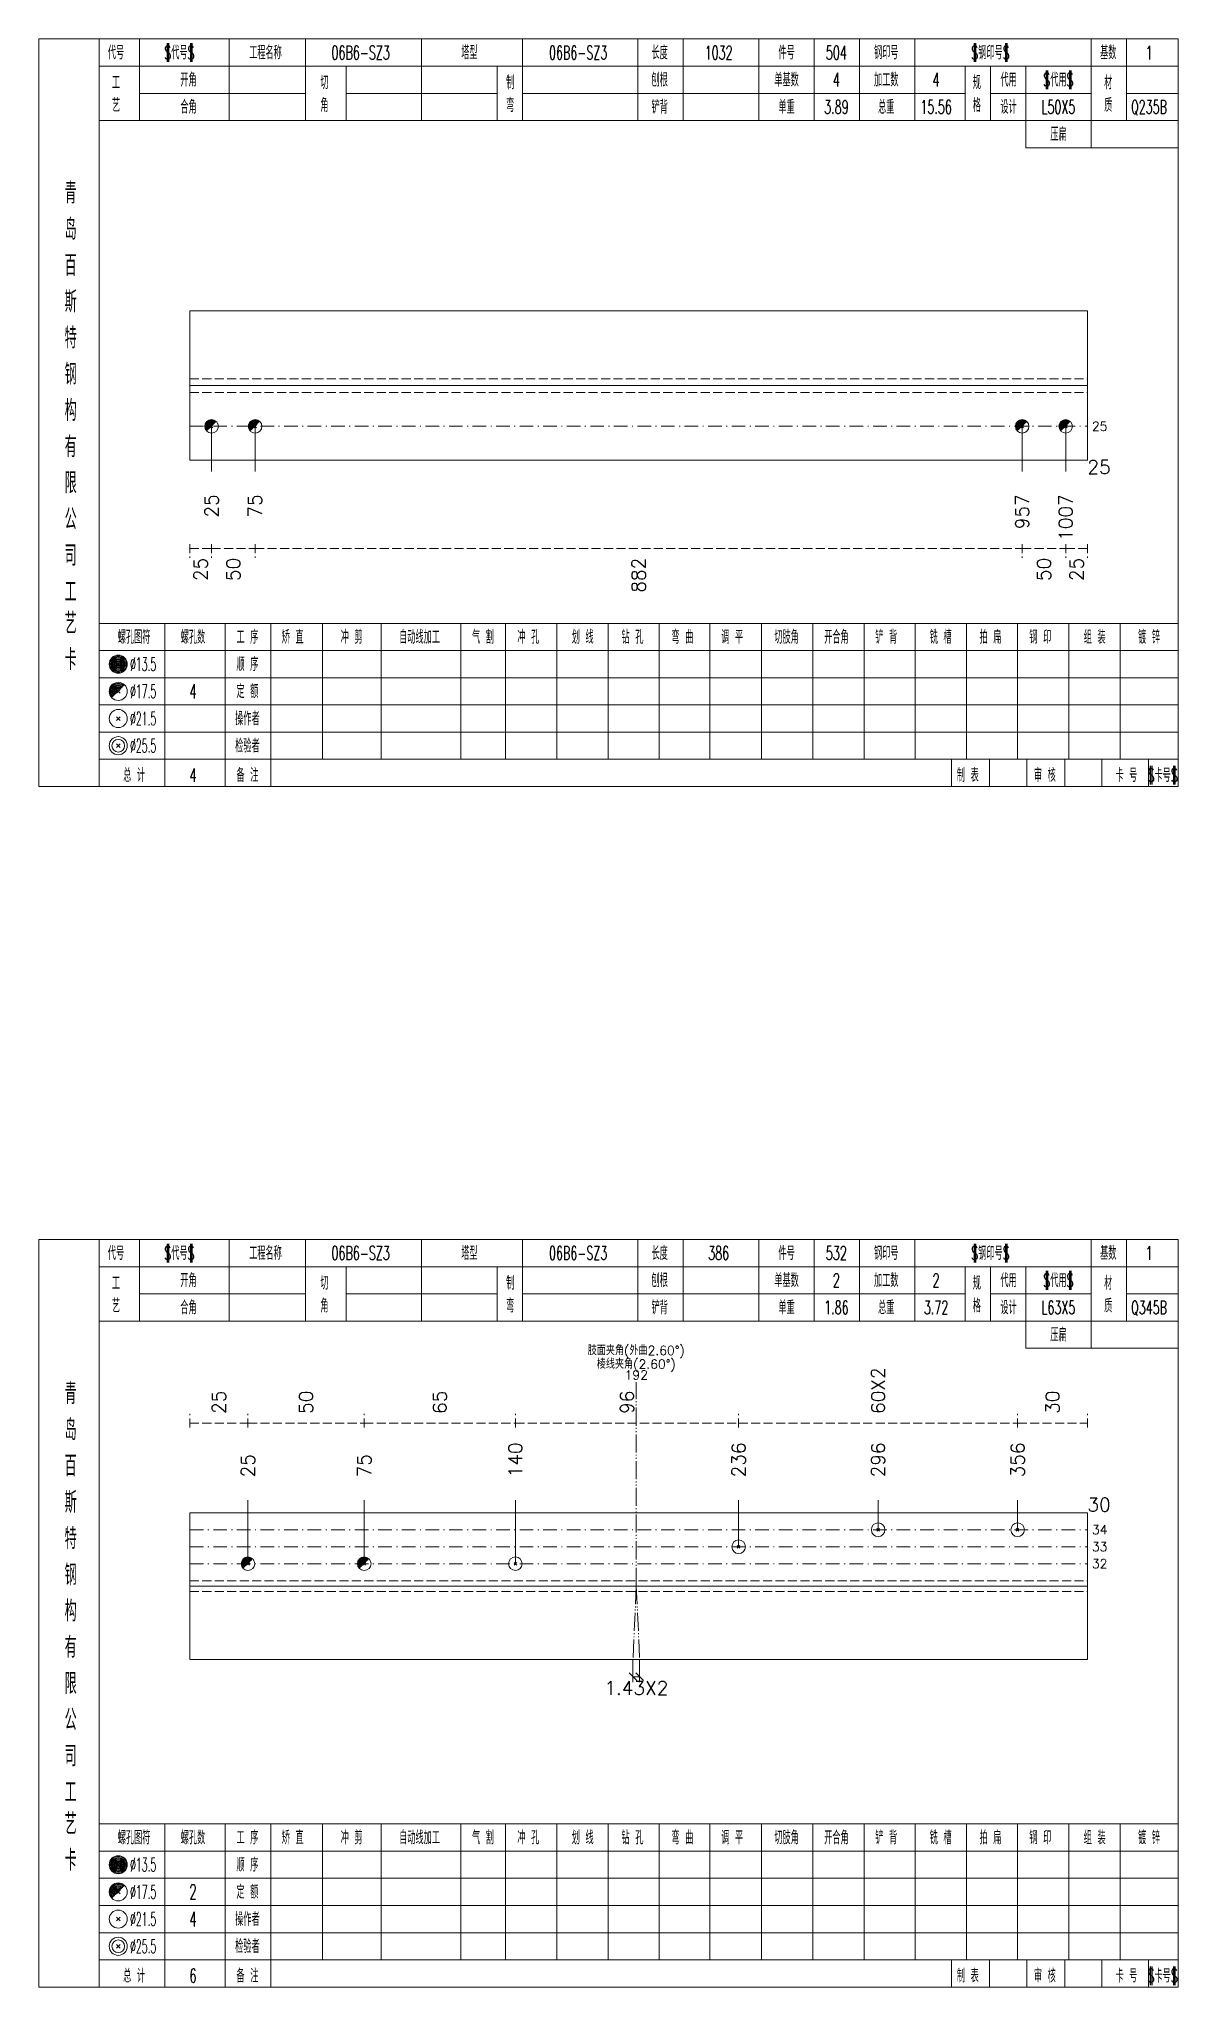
# Model space of a CAD drawing. Extents: x -533 to 8774, y 0 to 7979.
# Drawn here: x 2459.8 to 2711.2, y 4289.4 to 4719.4 of the extents above; entities that cross this region are included whole.
import ezdxf
from ezdxf.enums import TextEntityAlignment as Align

# ---------------------------------------------------------------- set-up
doc = ezdxf.new("R2010")
doc.units = 0
doc.header["$MEASUREMENT"] = 0
for name, pattern in [('一点画线', [5.2, 3, -1, 0.2, -1]), ('制弯线', [5.9, 4, -0.5, 0.2, -0.5, 0.2, -0.5]), ('虚线', [2.75, 2, -0.75])]:
    doc.linetypes.add(name, pattern=pattern)
doc.layers.get('0').update_dxf_attribs({"linetype": 'CONTINUOUS', "lineweight": 25})
for name, color, linetype, lineweight in [('1', 7, 'CONTINUOUS', 25), ('4', 7, 'CONTINUOUS', 25), ('5', 7, 'CONTINUOUS', 25)]:
    doc.layers.add(name, color=color, linetype=linetype, lineweight=lineweight)
doc.styles.get("Standard").update_dxf_attribs({"font": 'simplex.shx', "width": 0.7, "height": 3, "bigfont": 'gbhzfs.shx'})

msp = doc.modelspace()

# ---------------------------------------------------------------- texts
at = {"color": 7, "linetype": 'Continuous', "lineweight": 13}
for s, height, p in [('25', 2, (2692.2, 4633.85)), ('30', 3, (2691.2, 4395.85)), ('34', 2, (2692.2, 4390.29)), ('33', 2, (2692.2, 4386.54)), ('32', 2, (2692.2, 4382.79))]:
    msp.add_text(s, height=height, dxfattribs=at).set_placement(p, align=Align.MIDDLE_LEFT)
at = {"color": 8, "linetype": 'Continuous', "lineweight": 9}
for s, p in [('25', (2495.5, 4604.85)), ('50', (2502.7, 4604.85)), ('882', (2592.15, 4604.85)), ('50', (2681.6, 4604.85)), ('25', (2688.8, 4604.85))]:
    msp.add_text(s, height=3, rotation=90, dxfattribs=at).set_placement(p, align=Align.MIDDLE_RIGHT)
at = {"color": 7, "linetype": 'Continuous', "lineweight": 13}
msp.add_text('肢面夹角(外曲2.60%%d)', height=2, dxfattribs=at).set_placement((2591.64, 4430.85), align=Align.TOP_CENTER)
for s, height, p in [('棱线夹角(2.60%%d)', 2, (2591.64, 4426.85)), ('1.43X2', 3, (2591.64, 4355.36))]:
    msp.add_text(s, height=height, dxfattribs=at).set_placement(p, align=Align.MIDDLE_CENTER)
msp.add_text('192', height=2, dxfattribs=at).set_placement((2591.64, 4422.85), align=Align.BOTTOM_CENTER)
at = {"color": 8, "linetype": 'Continuous', "lineweight": 9}
for s, p in [('60X2', (2645.01, 4415.85)), ('25', (2499.52, 4415.85)), ('50', (2518.76, 4415.85)), ('65', (2548.27, 4415.85)), ('96', (2589.58, 4415.85)), ('30', (2683.5, 4415.85))]:
    msp.add_text(s, height=3, rotation=90, dxfattribs=at).set_placement(p, align=Align.MIDDLE_LEFT)
at = {"color": 7, "linetype": 'Continuous', "lineweight": 13}
for s, p in [('140', (2564.95, 4401.85)), ('236', (2614.22, 4401.85)), ('296', (2645.01, 4401.85)), ('356', (2675.8, 4401.85)), ('25', (2505.93, 4401.85)), ('75', (2531.59, 4401.85))]:
    msp.add_text(s, height=3, rotation=90, dxfattribs=at).set_placement(p, align=Align.MIDDLE_LEFT)
at = {"layer": '1', "color": 7, "linetype": 'Continuous', "lineweight": 13}
msp.add_text('25', height=3, dxfattribs=at).set_placement((2691.2, 4624.85), align=Align.MIDDLE_LEFT)
for s, p in [('25', (2497.9, 4618.85)), ('75', (2507.5, 4618.85)), ('957', (2676.8, 4618.85)), ('1007', (2686.4, 4618.85))]:
    msp.add_text(s, height=3, rotation=90, dxfattribs=at).set_placement(p, align=Align.MIDDLE_RIGHT)
at = {"layer": '4', "color": 1, "linetype": 'Continuous', "lineweight": 13}
for s, height, width, p in [('代号', 3, 0.6, (2476.8, 4716.35)), ('$代号$', 3, 0.6, (2490.8, 4716.35)), ('工程名称', 3, 0.6, (2509.8, 4716.35)), ('06B6-SZ3', 3, 0.6, (2530.8, 4716.35)), ('塔型', 3, 0.6, (2554.8, 4716.35)), ('06B6-SZ3', 3, 0.6, (2578.8, 4716.35)), ('长度', 3, 0.6, (2596.8, 4716.35)), ('1032', 3, 0.6, (2609.8, 4716.35)), ('件号', 3, 0.6, (2624.8, 4716.35)), ('504', 3, 0.6, (2635.8, 4716.35)), ('钢印号', 3, 0.6, (2646.8, 4716.35)), ('$钢印号$', 3, 0.6, (2669.8, 4716.35)), ('基数', 3, 0.6, (2695.8, 4716.35)), ('1', 3, 0.6, (2704.8, 4716.35)), ('工', 3, 0.6, (2476.8, 4709.75)), ('开角', 3, 0.6, (2492.8, 4710.35)), ('切', 3, 0.6, (2522.8, 4709.75)), ('制', 3, 0.6, (2563.8, 4709.75)), ('刨根', 3, 0.6, (2596.8, 4710.35)), ('单基数', 3, 0.6, (2624.8, 4710.35)), ('4', 3, 0.6, (2635.8, 4710.35)), ('加工数', 3, 0.6, (2646.8, 4710.35)), ('4', 3, 0.6, (2657.8, 4710.35)), ('规', 3, 0.6, (2666.8, 4709.75)), ('代用', 3, 0.6, (2673.8, 4710.35)), ('$代用$', 3, 0.6, (2684.8, 4710.35)), ('材', 3, 0.6, (2695.8, 4709.75)), ('艺', 3, 0.6, (2476.8, 4704.75)), ('合角', 3, 0.6, (2492.8, 4704.35)), ('角', 3, 0.6, (2522.8, 4704.75)), ('弯', 3, 0.6, (2563.8, 4704.75)), ('铲背', 3, 0.6, (2596.8, 4704.35)), ('单重', 3, 0.6, (2624.8, 4704.35)), ('3.89', 3, 0.6, (2635.8, 4704.35)), ('总重', 3, 0.6, (2646.8, 4704.35)), ('15.56', 3, 0.6, (2657.8, 4704.35)), ('格', 3, 0.6, (2666.8, 4704.75)), ('设计', 3, 0.6, (2673.8, 4704.35)), ('L50X5', 3, 0.6, (2684.8, 4704.35)), ('质', 3, 0.6, (2695.8, 4704.75)), ('Q235B', 3, 0.6, (2704.8, 4704.35)), ('压扁', 3, 0.6, (2684.8, 4698.35)), ('青', 4.6, 0.8, (2466.8, 4685.35)), ('岛', 4.6, 0.8, (2466.8, 4677.35)), ('百', 4.6, 0.8, (2466.8, 4669.35)), ('斯', 4.6, 0.8, (2466.8, 4661.35)), ('特', 4.6, 0.8, (2466.8, 4653.35)), ('钢', 4.6, 0.8, (2466.8, 4645.35)), ('构', 4.6, 0.8, (2466.8, 4637.35)), ('有', 4.6, 0.8, (2466.8, 4629.35)), ('限', 4.6, 0.8, (2466.8, 4621.35)), ('公', 4.6, 0.8, (2466.8, 4613.35)), ('司', 4.6, 0.8, (2466.8, 4605.35)), ('工', 4.6, 0.8, (2466.8, 4597.35)), ('艺', 4.6, 0.8, (2466.8, 4590.35)), ('螺孔图符', 3, 0.6, (2480.8, 4587.35)), ('螺孔数', 3, 0.6, (2493.8, 4587.35)), ('工 序', 3, 0.6, (2505.8, 4587.35)), ('矫 直', 3, 0.6, (2515.8, 4587.35)), ('冲 剪', 3, 0.6, (2528.8, 4587.35)), ('自动线加工', 3, 0.6, (2543.8, 4587.35)), ('气 割', 3, 0.6, (2557.8, 4587.35)), ('冲 孔', 3, 0.6, (2567.8, 4587.35)), ('划 线', 3, 0.6, (2579.8, 4587.35)), ('钻 孔', 3, 0.6, (2590.8, 4587.35)), ('弯 曲', 3, 0.6, (2601.8, 4587.35)), ('调 平', 3, 0.6, (2612.8, 4587.35)), ('切肢角', 3, 0.6, (2624.8, 4587.35)), ('开合角', 3, 0.6, (2635.8, 4587.35)), ('铲 背', 3, 0.6, (2646.8, 4587.35)), ('铣 槽', 3, 0.6, (2658.8, 4587.35)), ('拍 扁', 3, 0.6, (2669.8, 4587.35)), ('钢 印', 3, 0.6, (2680.8, 4587.35)), ('组 装', 3, 0.6, (2692.8, 4587.35)), ('镀 锌', 3, 0.6, (2704.8, 4587.35)), ('卡', 4.6, 0.8, (2466.8, 4582.35)), ('%%C13.5', 3, 0.5, (2482.8, 4581.35)), ('顺 序', 3, 0.6, (2505.8, 4581.35)), ('%%C17.5', 3, 0.5, (2482.8, 4575.35)), ('4', 3.2, 0.6, (2493.8, 4575.35)), ('定 额', 3, 0.6, (2505.8, 4575.35)), ('操作者', 3, 0.6, (2505.8, 4569.35)), ('%%C21.5', 3, 0.5, (2482.8, 4569.35)), ('%%C25.5', 3, 0.5, (2482.8, 4563.35)), ('检验者', 3, 0.6, (2505.8, 4563.35)), ('总 计', 3, 0.6, (2480.8, 4556.85)), ('4', 3, 0.6, (2493.8, 4556.85)), ('备 注', 3, 0.6, (2505.8, 4556.85)), ('制 表', 3, 0.6, (2664.8, 4556.85)), ('审 核', 3, 0.6, (2681.8, 4556.85)), ('卡 号', 3, 0.6, (2699.8, 4556.85)), ('$卡号$', 3, 0.6, (2707.8, 4556.85)), ('代号', 3, 0.6, (2476.8, 4451.35)), ('$代号$', 3, 0.6, (2490.8, 4451.35)), ('工程名称', 3, 0.6, (2509.8, 4451.35)), ('06B6-SZ3', 3, 0.6, (2530.8, 4451.35)), ('塔型', 3, 0.6, (2554.8, 4451.35)), ('06B6-SZ3', 3, 0.6, (2578.8, 4451.35)), ('长度', 3, 0.6, (2596.8, 4451.35)), ('386', 3, 0.6, (2609.8, 4451.35)), ('件号', 3, 0.6, (2624.8, 4451.35)), ('532', 3, 0.6, (2635.8, 4451.35)), ('钢印号', 3, 0.6, (2646.8, 4451.35)), ('$钢印号$', 3, 0.6, (2669.8, 4451.35)), ('基数', 3, 0.6, (2695.8, 4451.35)), ('1', 3, 0.6, (2704.8, 4451.35)), ('开角', 3, 0.6, (2492.8, 4445.35)), ('切', 3, 0.6, (2522.8, 4444.75)), ('制', 3, 0.6, (2563.8, 4444.75)), ('刨根', 3, 0.6, (2596.8, 4445.35)), ('单基数', 3, 0.6, (2624.8, 4445.35)), ('2', 3, 0.6, (2635.8, 4445.35)), ('加工数', 3, 0.6, (2646.8, 4445.35)), ('2', 3, 0.6, (2657.8, 4445.35)), ('规', 3, 0.6, (2666.8, 4444.75)), ('代用', 3, 0.6, (2673.8, 4445.35)), ('$代用$', 3, 0.6, (2684.8, 4445.35)), ('材', 3, 0.6, (2695.8, 4444.75)), ('工', 3, 0.6, (2476.8, 4444.75)), ('艺', 3, 0.6, (2476.8, 4439.75)), ('合角', 3, 0.6, (2492.8, 4439.35)), ('角', 3, 0.6, (2522.8, 4439.75)), ('弯', 3, 0.6, (2563.8, 4439.75)), ('铲背', 3, 0.6, (2596.8, 4439.35)), ('单重', 3, 0.6, (2624.8, 4439.35)), ('1.86', 3, 0.6, (2635.8, 4439.35)), ('总重', 3, 0.6, (2646.8, 4439.35)), ('3.72', 3, 0.6, (2657.8, 4439.35)), ('格', 3, 0.6, (2666.8, 4439.75)), ('设计', 3, 0.6, (2673.8, 4439.35)), ('L63X5', 3, 0.6, (2684.8, 4439.35)), ('质', 3, 0.6, (2695.8, 4439.75)), ('Q345B', 3, 0.6, (2704.8, 4439.35)), ('压扁', 3, 0.6, (2684.8, 4433.35)), ('青', 4.6, 0.8, (2466.8, 4420.35)), ('岛', 4.6, 0.8, (2466.8, 4412.35)), ('百', 4.6, 0.8, (2466.8, 4404.35)), ('斯', 4.6, 0.8, (2466.8, 4396.35)), ('特', 4.6, 0.8, (2466.8, 4388.35)), ('钢', 4.6, 0.8, (2466.8, 4380.35)), ('构', 4.6, 0.8, (2466.8, 4372.35)), ('有', 4.6, 0.8, (2466.8, 4364.35)), ('限', 4.6, 0.8, (2466.8, 4356.35)), ('公', 4.6, 0.8, (2466.8, 4348.35)), ('司', 4.6, 0.8, (2466.8, 4340.35)), ('工', 4.6, 0.8, (2466.8, 4332.35)), ('艺', 4.6, 0.8, (2466.8, 4325.35)), ('螺孔图符', 3, 0.6, (2480.8, 4322.35)), ('螺孔数', 3, 0.6, (2493.8, 4322.35)), ('工 序', 3, 0.6, (2505.8, 4322.35)), ('矫 直', 3, 0.6, (2515.8, 4322.35)), ('冲 剪', 3, 0.6, (2528.8, 4322.35)), ('自动线加工', 3, 0.6, (2543.8, 4322.35)), ('气 割', 3, 0.6, (2557.8, 4322.35)), ('冲 孔', 3, 0.6, (2567.8, 4322.35)), ('划 线', 3, 0.6, (2579.8, 4322.35)), ('钻 孔', 3, 0.6, (2590.8, 4322.35)), ('弯 曲', 3, 0.6, (2601.8, 4322.35)), ('调 平', 3, 0.6, (2612.8, 4322.35)), ('切肢角', 3, 0.6, (2624.8, 4322.35)), ('开合角', 3, 0.6, (2635.8, 4322.35)), ('铲 背', 3, 0.6, (2646.8, 4322.35)), ('铣 槽', 3, 0.6, (2658.8, 4322.35)), ('拍 扁', 3, 0.6, (2669.8, 4322.35)), ('钢 印', 3, 0.6, (2680.8, 4322.35)), ('组 装', 3, 0.6, (2692.8, 4322.35)), ('镀 锌', 3, 0.6, (2704.8, 4322.35)), ('卡', 4.6, 0.8, (2466.8, 4317.35)), ('%%C13.5', 3, 0.5, (2482.8, 4316.35)), ('顺 序', 3, 0.6, (2505.8, 4316.35)), ('%%C17.5', 3, 0.5, (2482.8, 4310.35)), ('2', 3.2, 0.6, (2493.8, 4310.35)), ('定 额', 3, 0.6, (2505.8, 4310.35)), ('%%C21.5', 3, 0.5, (2482.8, 4304.35)), ('4', 3.2, 0.6, (2493.8, 4304.35)), ('操作者', 3, 0.6, (2505.8, 4304.35)), ('检验者', 3, 0.6, (2505.8, 4298.35)), ('%%C25.5', 3, 0.5, (2482.8, 4298.35)), ('总 计', 3, 0.6, (2480.8, 4291.85)), ('6', 3, 0.6, (2493.8, 4291.85)), ('备 注', 3, 0.6, (2505.8, 4291.85)), ('制 表', 3, 0.6, (2664.8, 4291.85)), ('审 核', 3, 0.6, (2681.8, 4291.85)), ('卡 号', 3, 0.6, (2699.8, 4291.85)), ('$卡号$', 3, 0.6, (2707.8, 4291.85))]:
    msp.add_text(s, height=height, dxfattribs=dict(at, width=width)).set_placement(p, align=Align.MIDDLE_CENTER)

# ---------------------------------------------------------------- blocks, each defined once
blk = doc.blocks.new('孔17.5')
at = {"layer": '5', "color": 7, "linetype": 'Continuous', "lineweight": 0}
for p, q in [((-0.2, -0.2), (0.2, 0.2)), ((-0.2, 0.2), (0.2, -0.2))]:
    blk.add_line(p, q, dxfattribs=at)
at = {"layer": '5', "color": 7, "linetype": 'Continuous', "lineweight": 13}
blk.add_circle((0, 0), 1, dxfattribs=at)
for radius in [0.9, 0.8, 0.7, 0.6, 0.5, 0.4, 0.3, 0.2, 0.1]:
    blk.add_arc((0, 0), radius, 45, 225, dxfattribs=at)
blk = doc.blocks.new('孔21.5')
at = {"layer": '5', "color": 7, "linetype": 'Continuous', "lineweight": 13}
for p, q in [((-0.2, -0.2), (0.2, 0.2)), ((0.2, -0.2), (-0.2, 0.2))]:
    blk.add_line(p, q, dxfattribs=at)
blk.add_circle((0, 0), 1, dxfattribs=at)

# ---------------------------------------------------------------- linework, layer by layer
at = {"color": 7, "linetype": 'Continuous', "lineweight": 18}
for p, q in [((2493.1, 4659.35), (2493.1, 4626.35)), ((2493.1, 4659.35), (2691.2, 4659.35)), ((2691.2, 4659.35), (2691.2, 4626.35)), ((2493.1, 4642.85), (2691.2, 4642.85)), ((2493.1, 4394.04), (2493.1, 4361.66)), ((2493.1, 4394.04), (2691.2, 4394.04)), ((2691.2, 4394.04), (2691.2, 4361.66)), ((2493.1, 4377.85), (2691.2, 4377.85))]:
    msp.add_line(p, q, dxfattribs=at)
at = {"color": 1, "linetype": '虚线', "lineweight": 18}
for p, q in [((2493.1, 4644.35), (2691.2, 4644.35)), ((2493.1, 4641.35), (2691.2, 4641.35)), ((2493.1, 4379.04), (2691.2, 4379.04)), ((2493.1, 4376.66), (2691.2, 4376.66))]:
    msp.add_line(p, q, dxfattribs=at)
at = {"color": 3, "linetype": '一点画线', "lineweight": 13}
for p, q in [((2493.1, 4633.85), (2691.2, 4633.85)), ((2493.1, 4390.29), (2691.2, 4390.29)), ((2493.1, 4386.54), (2691.2, 4386.54)), ((2493.1, 4382.79), (2691.2, 4382.79))]:
    msp.add_line(p, q, dxfattribs=at)
at = {"color": 7, "linetype": 'Continuous', "lineweight": 13}
for p, q in [((2497.9, 4633.85), (2497.9, 4623.85)), ((2507.5, 4633.85), (2507.5, 4623.85)), ((2676.8, 4633.85), (2676.8, 4623.85)), ((2686.4, 4633.85), (2686.4, 4623.85)), ((2505.93, 4382.79), (2505.93, 4396.85)), ((2531.59, 4382.79), (2531.59, 4396.85)), ((2564.95, 4382.79), (2564.95, 4396.85)), ((2614.22, 4386.54), (2614.22, 4396.85)), ((2645.01, 4390.29), (2645.01, 4396.85)), ((2675.8, 4390.29), (2675.8, 4396.85)), ((2590.9, 4361.66), (2590.9, 4356.66)), ((2592.37, 4361.66), (2592.37, 4356.66)), ((2591.75, 4357.01), (2590.05, 4358.71)), ((2590.9, 4357.86), (2592.37, 4357.86)), ((2593.22, 4357.01), (2591.52, 4358.71))]:
    msp.add_line(p, q, dxfattribs=at)
at = {"color": 8, "linetype": '虚线', "lineweight": 9}
for p, q in [((2493.1, 4607.85), (2493.1, 4604.85)), ((2493.1, 4606.85), (2497.9, 4606.85)), ((2497.9, 4607.85), (2497.9, 4604.85)), ((2497.9, 4607.85), (2497.9, 4604.85)), ((2497.9, 4606.85), (2507.5, 4606.85)), ((2507.5, 4607.85), (2507.5, 4604.85)), ((2507.5, 4607.85), (2507.5, 4604.85)), ((2507.5, 4606.85), (2676.8, 4606.85)), ((2676.8, 4607.85), (2676.8, 4604.85)), ((2676.8, 4607.85), (2676.8, 4604.85)), ((2676.8, 4606.85), (2686.4, 4606.85)), ((2686.4, 4607.85), (2686.4, 4604.85)), ((2686.4, 4607.85), (2686.4, 4604.85)), ((2686.4, 4606.85), (2691.2, 4606.85)), ((2691.2, 4607.85), (2691.2, 4604.85)), ((2493.1, 4412.85), (2493.1, 4415.85)), ((2493.1, 4413.85), (2505.93, 4413.85)), ((2505.93, 4412.85), (2505.93, 4415.85)), ((2505.93, 4412.85), (2505.93, 4415.85)), ((2505.93, 4413.85), (2531.59, 4413.85)), ((2531.59, 4412.85), (2531.59, 4415.85)), ((2531.59, 4412.85), (2531.59, 4415.85)), ((2531.59, 4413.85), (2564.95, 4413.85)), ((2564.95, 4412.85), (2564.95, 4415.85)), ((2564.95, 4412.85), (2564.95, 4415.85)), ((2564.95, 4413.85), (2614.22, 4413.85)), ((2614.22, 4412.85), (2614.22, 4415.85)), ((2614.22, 4412.85), (2614.22, 4415.85)), ((2614.22, 4413.85), (2675.8, 4413.85)), ((2675.8, 4412.85), (2675.8, 4415.85)), ((2675.8, 4412.85), (2675.8, 4415.85)), ((2675.8, 4413.85), (2691.2, 4413.85)), ((2691.2, 4412.85), (2691.2, 4415.85))]:
    msp.add_line(p, q, dxfattribs=at)
at = {"color": 190, "linetype": '制弯线', "lineweight": 13}
for q in [(2591.64, 4422.85), (2590.9, 4361.66), (2592.37, 4361.66)]:
    msp.add_line((2591.64, 4377.85), q, dxfattribs=at)
at = {"layer": '1', "color": 7, "linetype": 'Continuous', "lineweight": 18}
for p, q in [((2493.1, 4626.35), (2691.2, 4626.35)), ((2493.1, 4361.66), (2691.2, 4361.66))]:
    msp.add_line(p, q, dxfattribs=at)
at = {"layer": '4', "color": 1, "linetype": 'Continuous', "lineweight": 18}
for p, q in [((2473.1, 4554.35), (2473.1, 4719.35)), ((2482, 4701.35), (2482, 4719.35)), ((2501.8, 4701.35), (2501.8, 4719.35)), ((2518.6, 4701.35), (2518.6, 4719.35)), ((2544.2, 4701.35), (2544.2, 4719.35)), ((2566.5, 4701.35), (2566.5, 4719.35)), ((2592, 4701.35), (2592, 4719.35)), ((2602, 4701.35), (2602, 4719.35)), ((2618.7, 4701.35), (2618.7, 4719.35)), ((2630.9, 4701.35), (2630.9, 4719.35)), ((2640.9, 4701.35), (2640.9, 4719.35)), ((2653.1, 4701.35), (2653.1, 4719.35)), ((2692, 4695.35), (2692, 4719.35)), ((2699.8, 4701.35), (2699.8, 4719.35)), ((2473.1, 4713.35), (2711.2, 4713.35)), ((2527.6, 4701.35), (2527.6, 4713.35)), ((2560.9, 4701.35), (2560.9, 4713.35)), ((2664.2, 4701.35), (2664.2, 4713.35)), ((2669.8, 4701.35), (2669.8, 4713.35)), ((2677.6, 4695.35), (2677.6, 4713.35)), ((2482, 4707.35), (2518.6, 4707.35)), ((2527.6, 4707.35), (2560.9, 4707.35)), ((2566.5, 4707.35), (2664.2, 4707.35)), ((2669.8, 4707.35), (2692, 4707.35)), ((2699.8, 4707.35), (2711.2, 4707.35)), ((2473.1, 4701.35), (2711.2, 4701.35)), ((2677.6, 4695.35), (2711.2, 4695.35)), ((2473.1, 4590.35), (2711.2, 4590.35)), ((2487.6, 4554.35), (2487.6, 4590.35)), ((2500.9, 4554.35), (2500.9, 4590.35)), ((2511, 4554.35), (2511, 4590.35)), ((2522.4, 4560.35), (2522.4, 4590.35)), ((2535.3, 4560.35), (2535.3, 4590.35)), ((2552.9, 4560.35), (2552.9, 4590.35)), ((2562.8, 4560.35), (2562.8, 4590.35)), ((2574.1, 4560.35), (2574.1, 4590.35)), ((2585.4, 4560.35), (2585.4, 4590.35)), ((2596.7, 4560.35), (2596.7, 4590.35)), ((2607.9, 4560.35), (2607.9, 4590.35)), ((2619.3, 4560.35), (2619.3, 4590.35)), ((2630.6, 4560.35), (2630.6, 4590.35)), ((2641.9, 4560.35), (2641.9, 4590.35)), ((2653.2, 4560.35), (2653.2, 4590.35)), ((2664.5, 4560.35), (2664.5, 4590.35)), ((2675.8, 4560.35), (2675.8, 4590.35)), ((2687.1, 4560.35), (2687.1, 4590.35)), ((2698.4, 4560.35), (2698.4, 4590.35)), ((2473.1, 4584.35), (2711.2, 4584.35)), ((2473.1, 4578.35), (2711.2, 4578.35)), ((2473.1, 4572.35), (2711.2, 4572.35)), ((2473.1, 4566.35), (2711.2, 4566.35)), ((2473.1, 4560.35), (2711.2, 4560.35)), ((2661.2, 4554.35), (2661.2, 4560.35)), ((2669.6, 4554.35), (2669.6, 4560.35)), ((2677.8, 4554.35), (2677.8, 4560.35)), ((2686.2, 4554.35), (2686.2, 4560.35)), ((2694.4, 4554.35), (2694.4, 4560.35)), ((2704.7, 4554.35), (2704.7, 4560.35)), ((2473.1, 4289.35), (2473.1, 4454.35)), ((2482, 4436.35), (2482, 4454.35)), ((2501.8, 4436.35), (2501.8, 4454.35)), ((2518.6, 4436.35), (2518.6, 4454.35)), ((2544.2, 4436.35), (2544.2, 4454.35)), ((2566.5, 4436.35), (2566.5, 4454.35)), ((2592, 4436.35), (2592, 4454.35)), ((2602, 4436.35), (2602, 4454.35)), ((2618.7, 4436.35), (2618.7, 4454.35)), ((2630.9, 4436.35), (2630.9, 4454.35)), ((2640.9, 4436.35), (2640.9, 4454.35)), ((2653.1, 4436.35), (2653.1, 4454.35)), ((2692, 4430.35), (2692, 4454.35)), ((2699.8, 4436.35), (2699.8, 4454.35)), ((2473.1, 4448.35), (2711.2, 4448.35)), ((2527.6, 4436.35), (2527.6, 4448.35)), ((2560.9, 4436.35), (2560.9, 4448.35)), ((2664.2, 4436.35), (2664.2, 4448.35)), ((2669.8, 4436.35), (2669.8, 4448.35)), ((2677.6, 4430.35), (2677.6, 4448.35)), ((2482, 4442.35), (2518.6, 4442.35)), ((2527.6, 4442.35), (2560.9, 4442.35)), ((2566.5, 4442.35), (2664.2, 4442.35)), ((2669.8, 4442.35), (2692, 4442.35)), ((2699.8, 4442.35), (2711.2, 4442.35)), ((2473.1, 4436.35), (2711.2, 4436.35)), ((2677.6, 4430.35), (2711.2, 4430.35)), ((2473.1, 4325.35), (2711.2, 4325.35)), ((2487.6, 4289.35), (2487.6, 4325.35)), ((2500.9, 4289.35), (2500.9, 4325.35)), ((2511, 4289.35), (2511, 4325.35)), ((2522.4, 4295.35), (2522.4, 4325.35)), ((2535.3, 4295.35), (2535.3, 4325.35)), ((2552.9, 4295.35), (2552.9, 4325.35)), ((2562.8, 4295.35), (2562.8, 4325.35)), ((2574.1, 4295.35), (2574.1, 4325.35)), ((2585.4, 4295.35), (2585.4, 4325.35)), ((2596.7, 4295.35), (2596.7, 4325.35)), ((2607.9, 4295.35), (2607.9, 4325.35)), ((2619.3, 4295.35), (2619.3, 4325.35)), ((2630.6, 4295.35), (2630.6, 4325.35)), ((2641.9, 4295.35), (2641.9, 4325.35)), ((2653.2, 4295.35), (2653.2, 4325.35)), ((2664.5, 4295.35), (2664.5, 4325.35)), ((2675.8, 4295.35), (2675.8, 4325.35)), ((2687.1, 4295.35), (2687.1, 4325.35)), ((2698.4, 4295.35), (2698.4, 4325.35)), ((2473.1, 4319.35), (2711.2, 4319.35)), ((2473.1, 4313.35), (2711.2, 4313.35)), ((2473.1, 4307.35), (2711.2, 4307.35)), ((2473.1, 4301.35), (2711.2, 4301.35)), ((2473.1, 4295.35), (2711.2, 4295.35)), ((2661.2, 4289.35), (2661.2, 4295.35)), ((2669.6, 4289.35), (2669.6, 4295.35)), ((2677.8, 4289.35), (2677.8, 4295.35)), ((2686.2, 4289.35), (2686.2, 4295.35)), ((2694.4, 4289.35), (2694.4, 4295.35)), ((2704.7, 4289.35), (2704.7, 4295.35))]:
    msp.add_line(p, q, dxfattribs=at)
at = {"layer": '4', "color": 7, "linetype": 'Continuous', "lineweight": 13}
for p, q in [((2477.1, 4581.15), (2477.5, 4581.55)), ((2477.5, 4581.15), (2477.1, 4581.55)), ((2476.9, 4568.95), (2477.7, 4569.75)), ((2477.7, 4568.95), (2476.9, 4569.75)), ((2476.9, 4562.95), (2477.7, 4563.75)), ((2477.7, 4562.95), (2476.9, 4563.75)), ((2477.1, 4316.15), (2477.5, 4316.55)), ((2477.5, 4316.15), (2477.1, 4316.55)), ((2476.9, 4303.95), (2477.7, 4304.75)), ((2477.7, 4303.95), (2476.9, 4304.75)), ((2476.9, 4297.95), (2477.7, 4298.75)), ((2477.7, 4297.95), (2476.9, 4298.75))]:
    msp.add_line(p, q, dxfattribs=at)
at = {"layer": '4', "color": 7, "linetype": 'Continuous', "lineweight": 0}
for p, q in [((2476.9, 4574.95), (2477.7, 4575.75)), ((2476.9, 4575.75), (2477.7, 4574.95)), ((2476.9, 4309.95), (2477.7, 4310.75)), ((2476.9, 4310.75), (2477.7, 4309.95))]:
    msp.add_line(p, q, dxfattribs=at)
at = {"layer": '4', "color": 1, "linetype": 'Continuous', "lineweight": 18}
for points in [[(2459.8, 4719.35), (2459.8, 4554.35), (2711.2, 4554.35), (2711.2, 4719.35)], [(2459.8, 4454.35), (2459.8, 4289.35), (2711.2, 4289.35), (2711.2, 4454.35)]]:
    msp.add_lwpolyline(points, close=True, dxfattribs=at)
at = {"layer": '4', "color": 7, "linetype": 'Continuous', "lineweight": 13}
for centre, radius in [((2477.3, 4581.35), 2), ((2477.3, 4581.35), 1.8), ((2477.3, 4581.35), 1.6), ((2477.3, 4581.35), 1.4), ((2477.3, 4581.35), 1.2), ((2477.3, 4581.35), 1), ((2477.3, 4581.35), 0.8), ((2477.3, 4581.35), 0.6), ((2477.3, 4581.35), 0.4), ((2477.3, 4581.35), 0.2), ((2477.3, 4575.35), 2), ((2477.3, 4569.35), 2), ((2477.3, 4563.35), 2), ((2477.3, 4563.35), 1.4), ((2477.3, 4316.35), 2), ((2477.3, 4316.35), 1.8), ((2477.3, 4316.35), 1.6), ((2477.3, 4316.35), 1.4), ((2477.3, 4316.35), 1.2), ((2477.3, 4316.35), 1), ((2477.3, 4316.35), 0.8), ((2477.3, 4316.35), 0.6), ((2477.3, 4316.35), 0.4), ((2477.3, 4316.35), 0.2), ((2477.3, 4310.35), 2), ((2477.3, 4304.35), 2), ((2477.3, 4298.35), 2), ((2477.3, 4298.35), 1.4)]:
    msp.add_circle(centre, radius, dxfattribs=at)
for centre, radius in [((2477.3, 4575.35), 1.8), ((2477.3, 4575.35), 1.6), ((2477.3, 4575.35), 1.4), ((2477.3, 4575.35), 1.2), ((2477.3, 4575.35), 1), ((2477.3, 4575.35), 0.8), ((2477.3, 4575.35), 0.6), ((2477.3, 4575.35), 0.4), ((2477.3, 4575.35), 0.2), ((2477.3, 4310.35), 1.8), ((2477.3, 4310.35), 1.6), ((2477.3, 4310.35), 1.4), ((2477.3, 4310.35), 1.2), ((2477.3, 4310.35), 1), ((2477.3, 4310.35), 0.8), ((2477.3, 4310.35), 0.6), ((2477.3, 4310.35), 0.4), ((2477.3, 4310.35), 0.2)]:
    msp.add_arc(centre, radius, 45, 225, dxfattribs=at)

# ---------------------------------------------------------------- block references
at = {"color": 7, "linetype": 'Continuous', "lineweight": 13, "xscale": 1.5, "yscale": 1.5, "zscale": 1.5}
for name, p in [('孔21.5', (2645.01, 4390.29)), ('孔21.5', (2675.8, 4390.29)), ('孔21.5', (2614.22, 4386.54)), ('孔17.5', (2505.93, 4382.79)), ('孔17.5', (2531.59, 4382.79)), ('孔21.5', (2564.95, 4382.79))]:
    msp.add_blockref(name, p, dxfattribs=at)
at = {"layer": '1', "color": 7, "linetype": 'Continuous', "lineweight": 13, "xscale": 1.5, "yscale": 1.5, "zscale": 1.5}
for p in [(2497.9, 4633.85), (2507.5, 4633.85), (2676.8, 4633.85), (2686.4, 4633.85)]:
    msp.add_blockref('孔17.5', p, dxfattribs=at)

msp.set_redraw_order([(e.dxf.handle, doc.entitydb.next_handle()) for e in msp.query("TEXT MTEXT ATTDEF DIMENSION ARC_DIMENSION")])  # texts and dimensions are drawn at this point

doc.saveas('drawing.dxf')
